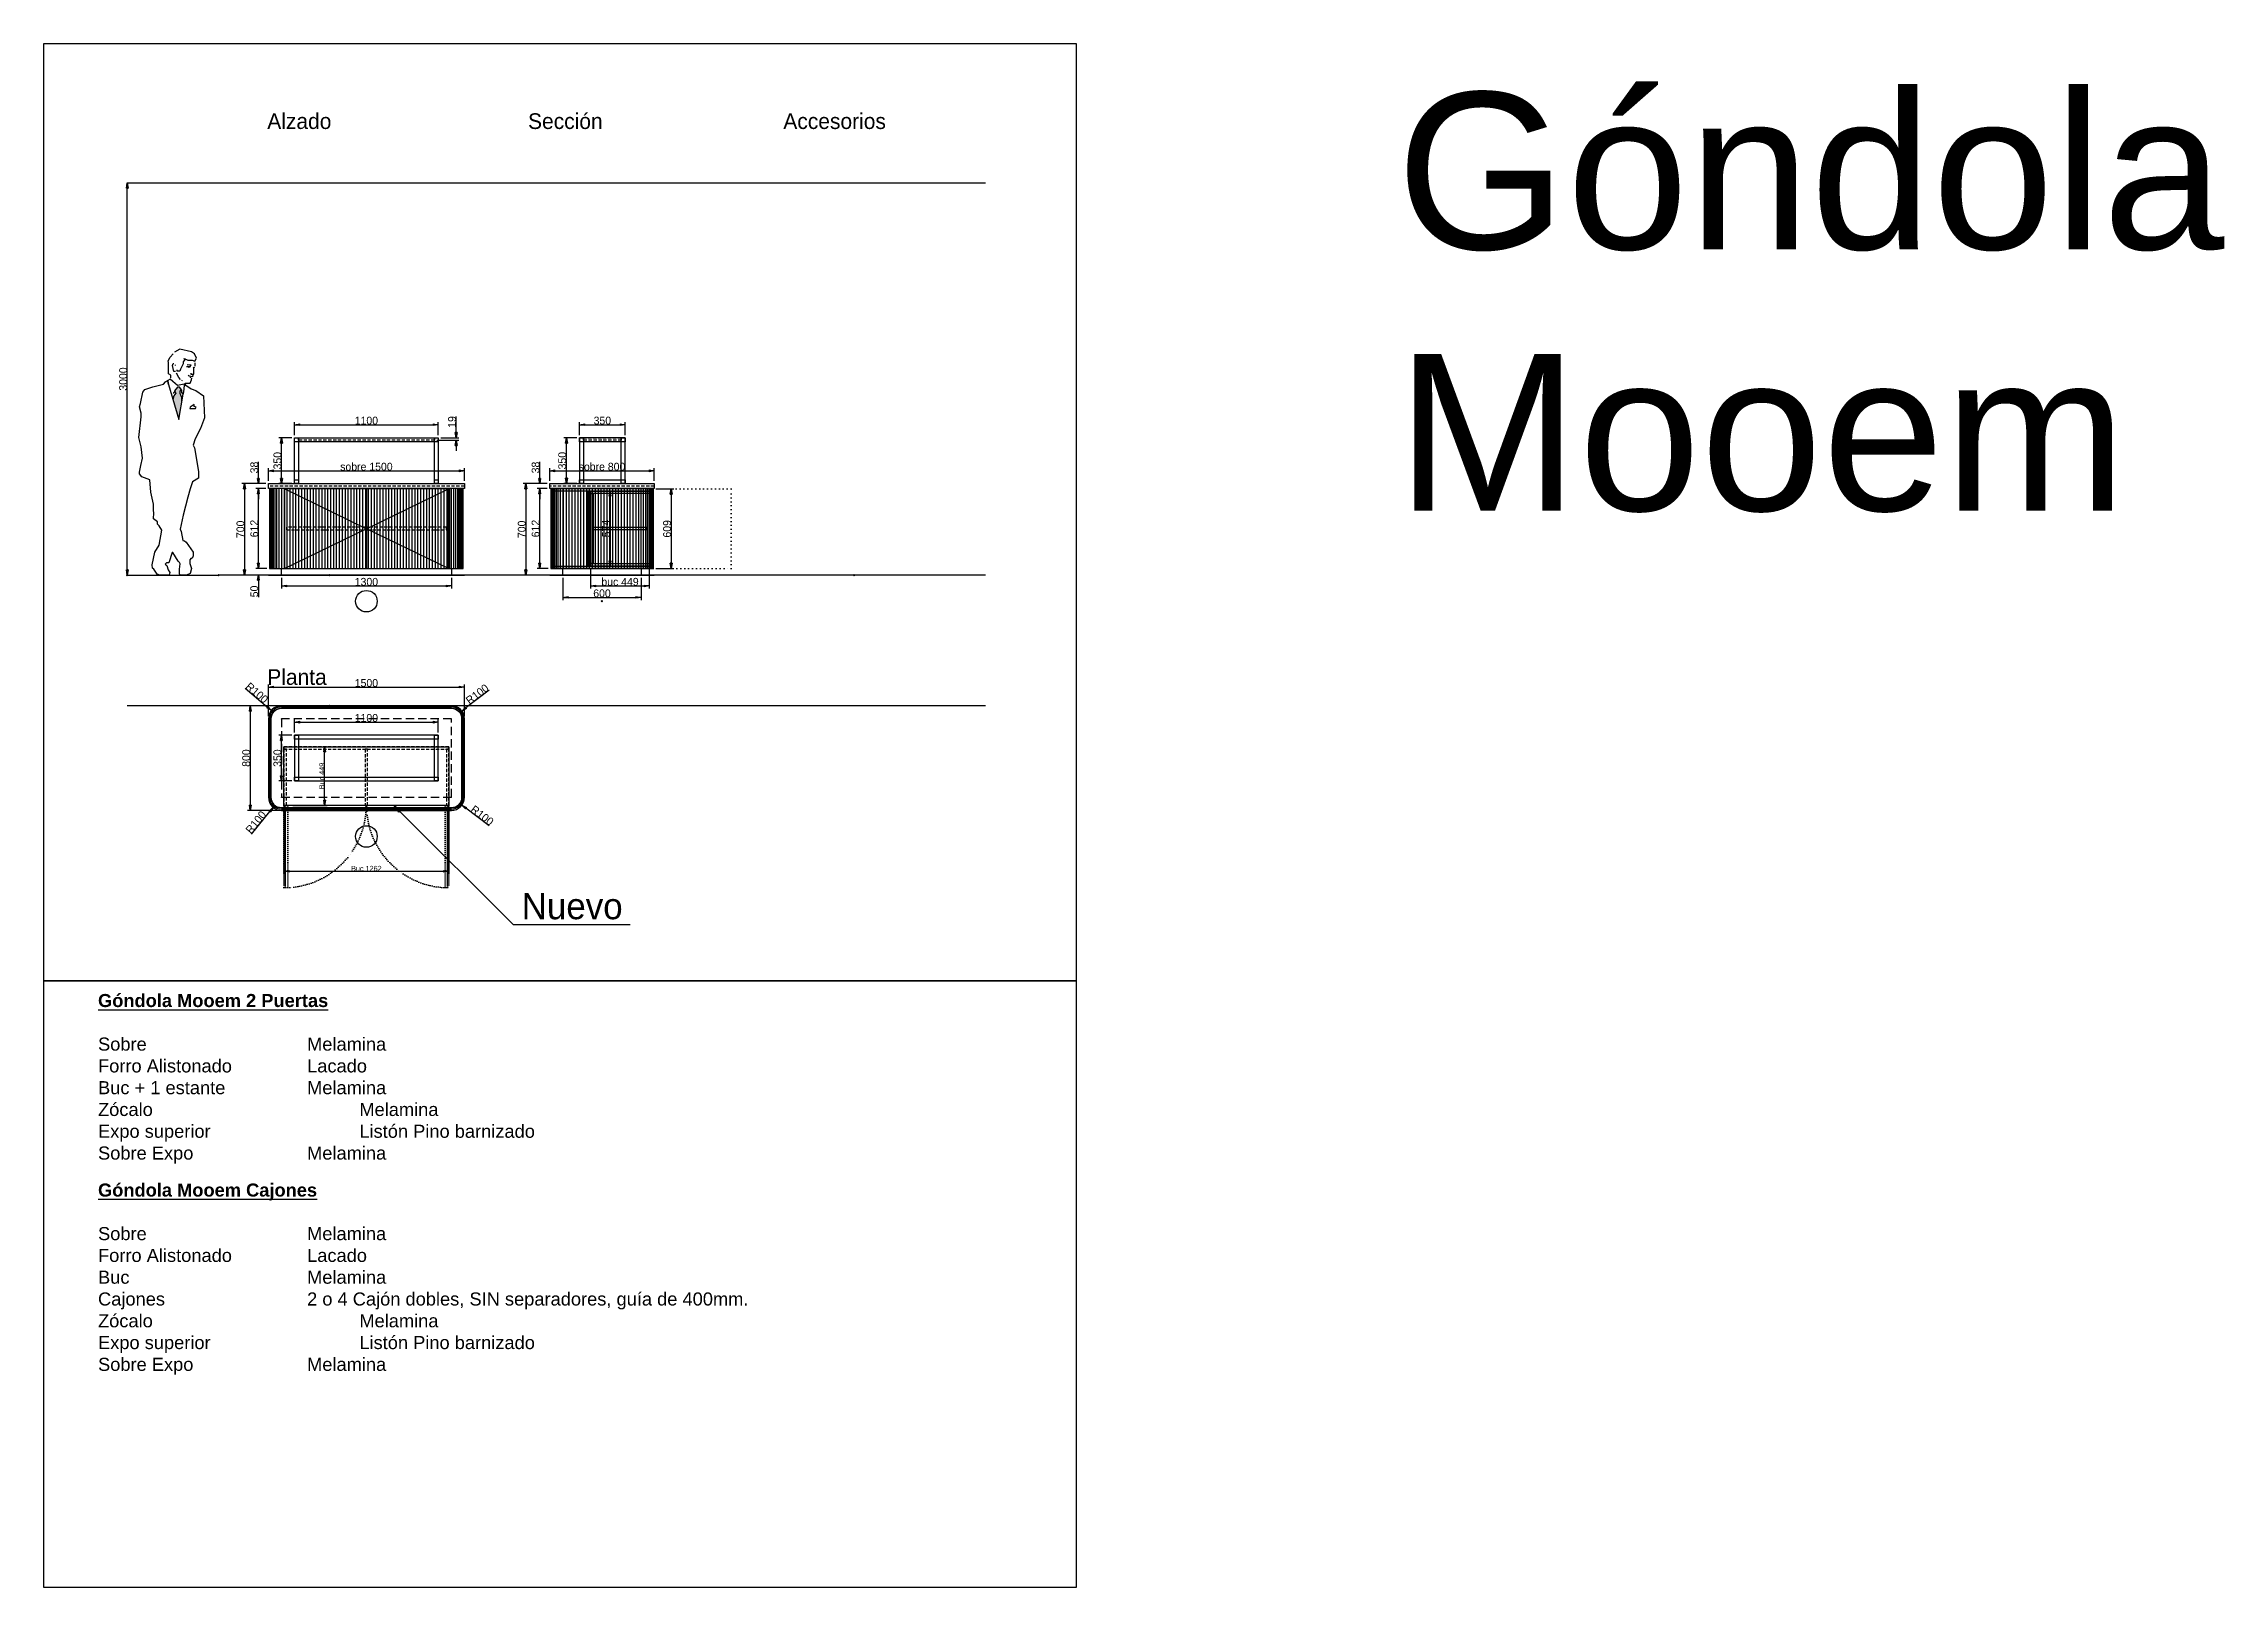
# Model space of a CAD drawing. Header units: millimetres. Extents: x -61063 to 17762, y -100319 to 2880.
# Drawn here: x -2420 to 14270, y -100319 to -88508 of the extents above; entities that cross this region are included whole.
import ezdxf
from ezdxf import colors
from ezdxf.entities.mleader import LeaderData, LeaderLine
from ezdxf.math import Vec2, Vec3

# ---------------------------------------------------------------- set-up
doc = ezdxf.new("R2010")
doc.units = ezdxf.units.MM
doc.header["$PDMODE"] = 35
doc.header["$PDSIZE"] = 5
for name, pattern in [('DASHED2', [9.525, 6.35, -3.175]), ('Discontinua JB', [0.75, 0.5, -0.25]), ('Puntets JB', [3, 0, -3])]:
    doc.linetypes.add(name, pattern=pattern)
doc.layers.add('1001 concep color Blau Fosc', color=7, linetype='Continuous', true_color=0x003e84)
for name, color, linetype in [('Cotas bloques dinámicos PM espacio', 10, 'Continuous'), ('Linea Capa Color 0000 JB', 7, 'Continuous'), ('Linea Capa Color 0008 Gris JB', 8, 'Continuous'), ('Linea Capa Color 0012 Vermell JB', 12, 'Continuous'), ('Linea Capa Color 0202 Lila Parets JB', 202, 'Continuous'), ('Linea Capa Color 0252 Gris Parets JB', 252, 'Continuous'), ('Linea Capa Color 0253 Gris Clar JB', 253, 'Continuous')]:
    doc.layers.add(name, color=color, linetype=linetype)
doc.styles.add('Helvetica Bold', font='HelveticaNeueLTCom-Md.ttf')
doc.styles.add('Helvetica Light', font='HelveticaNeueLTCom-Th.ttf')
doc.styles.add('Jordi Ava', font='Avant Garde MEdium BT.ttf')
doc.dimstyles.new('Jordi Ava 2015', dxfattribs={"dimtxt": 60, "dimasz": 40, "dimexe": 20, "dimexo": 20, "dimgap": 0.09, "dimtad": 1, "dimdec": 0, "dimzin": 0, "dimdsep": 46, "dimtxsty": 'Jordi Ava', "dimblk": 'CLOSED', "dimcen": 1.5, "dimclrd": 7, "dimclre": 7, "dimclrt": 256, "dimadec": 0, "dimazin": 0, "dimtfac": 0.05, "dimtdec": 0, "dimtofl": 0, "dimtmove": 0, "dimatfit": 3, "dimldrblk": 'CLOSED', "dimfxl": 90, "dimtolj": 1, "dimtzin": 0, "dimlwd": -1, "dimlwe": -1, "dimarcsym": 0})
doc.dimstyles.new('Jordi Ava Parets 2015', dxfattribs={"dimtxt": 60, "dimasz": 40, "dimexe": 20, "dimexo": 20, "dimgap": 0.09, "dimtad": 1, "dimdec": 0, "dimzin": 0, "dimdsep": 46, "dimtxsty": 'Jordi Ava', "dimblk": 'CLOSED', "dimcen": 1.5, "dimclrd": 7, "dimclre": 7, "dimclrt": 256, "dimadec": 0, "dimazin": 0, "dimtfac": 0.05, "dimtdec": 0, "dimtofl": 0, "dimtmove": 0, "dimatfit": 3, "dimldrblk": 'CLOSED', "dimfxl": 90, "dimtolj": 1, "dimtzin": 0, "dimlwd": -1, "dimlwe": -1, "dimarcsym": 0})

msp = doc.modelspace()

# ---------------------------------------------------------------- texts
at = {"layer": '1001 concep color Blau Fosc', "attachment_point": 1}
for s, insert, char_height, width, style in [('Góndola\\PMooem', (7932, -88881), 1200, 9748.95, 'Helvetica Bold'), ('{\\fHelveticaNeueLT Com 35 Th|b1|i0|c0|p34;\\LGóndola Mooem 2 Puertas\\P\\P}Sobre^I^I^I^I{\\C1;Melamina}\\PForro Alistonado^I^I{\\C1;Lacado}\\PBuc + 1 estante^I^I{\\C1;Melamina}\\PZócalo^I^I^I^I{\\C1;Melamina}\\PExpo superior^I^I^IListón Pino barnizado\\PSobre Expo^I^I^I{\\C1;Melamina}', (-2004, -95779), 100, 7487.54, 'Helvetica Light'), ('{\\fHelveticaNeueLT Com 35 Th|b1|i0|c0|p34;\\LGóndola Mooem Cajones\\P\\P}Sobre^I^I^I^I{\\C1;Melamina}\\PForro Alistonado^I^I{\\C1;Lacado}\\PBuc^I^I^I^I{\\C1;Melamina}\\PCajones^I^I^I2 o 4 Cajón dobles, SIN separadores, guía de 400mm.\\PZócalo^I^I^I^I{\\C1;Melamina}\\PExpo superior^I^I^IListón Pino barnizado\\PSobre Expo^I^I^I{\\C1;Melamina}', (-2004, -97229), 100, 7487.54, 'Helvetica Light')]:
    msp.add_mtext(s, dxfattribs=dict(at, insert=insert, char_height=char_height, width=width, style=style))

# ---------------------------------------------------------------- blocks, each defined once
blk = doc.blocks.new('_Closed')
at = {"color": 0, "linetype": 'ByBlock', "lineweight": -2}
for p, q in [((-1, 0.17), (0, 0)), ((-1, 0.17), (-1, -0.17)), ((0, 0), (-1, -0.17)), ((0, 0), (-1, 0))]:
    blk.add_line(p, q, dxfattribs=at)
blk = doc.blocks.new('*D1688')
at = {"layer": 'Defpoints', "color": 0, "ltscale": 10, "transparency": 16777216}
for p in [(82880, 104666), (82880, 104666), (82880, 101666)]:
    blk.add_point(p, dxfattribs=at)
at = {"layer": 'Linea Capa Color 0202 Lila Parets JB', "color": 7, "ltscale": 10, "transparency": 16777216}
blk.add_line((82880, 101706), (82880, 104626), dxfattribs=at)
at = {"layer": 'Linea Capa Color 0202 Lila Parets JB', "color": 7, "ltscale": 10, "transparency": 16777216, "xscale": 40, "yscale": 40, "zscale": 40}
for p, rotation in [((82880, 104666), 90), ((82880, 101666), 270)]:
    blk.add_blockref('_Closed', p, dxfattribs=dict(at, rotation=rotation))
at = {"layer": 'Linea Capa Color 0202 Lila Parets JB', "ltscale": 10, "transparency": 16777216, "insert": (82849, 103166), "char_height": 60, "attachment_point": 5, "rotation": 90, "style": 'Jordi Ava'}
blk.add_mtext('\\A1;3000', dxfattribs=at)
blk = doc.blocks.new('PM202307281029')
at = {"layer": 'Linea Capa Color 0008 Gris JB'}
h = blk.add_hatch(color=256, dxfattribs=at)
h.set_gradient(color1=(0, 127, 255), one_color=1, tint=1, name='INVCYLINDER')
h.paths.add_polyline_path([(349, 1345), (356, 1372), (371, 1391), (363, 1410), (386, 1439), (401, 1439), (414, 1421), (404, 1407), (404, 1391), (413, 1367), (418, 1361), (418, 1333), (394, 1190)])
at = {"layer": 'Linea Capa Color 0008 Gris JB', "linetype": 'Continuous'}
for p, q in [((310, 1485), (311, 1488)), ((316, 1459), (310, 1485)), ((356, 1372), (349, 1345)), ((371, 1391), (356, 1372)), ((386, 1439), (363, 1410)), ((363, 1410), (371, 1391)), ((401, 1439), (386, 1439)), ((418, 1415), (401, 1439)), ((418, 1398), (418, 1415)), ((427, 1385), (418, 1398))]:
    blk.add_line(p, q, dxfattribs=at)
for points in [[(333, 1510), (333, 1529), (317, 1540), (317, 1581), (317, 1627), (313, 1640), (329, 1667), (351, 1692)], [(446, 1653), (438, 1651), (436, 1657), (463, 1645), (497, 1645), (517, 1637), (531, 1659), (514, 1694), (493, 1708), (403, 1729), (363, 1705)], [(370, 1559), (357, 1559), (346, 1603), (352, 1619), (357, 1618)], [(370, 1603), (370, 1610)], [(408, 1497), (395, 1512), (378, 1546)], [(441, 1649), (436, 1641), (428, 1632), (428, 1616), (409, 1575), (403, 1560), (382, 1560), (382, 1570)], [(439, 1456), (444, 1470), (481, 1470), (492, 1493), (494, 1506)], [(455, 1597), (484, 1597), (485, 1607)], [(493, 1605), (488, 1607), (460, 1608)], [(479, 1596), (471, 1589), (462, 1597)], [(503, 1535), (499, 1518), (473, 1523), (467, 1527)], [(490, 1510), (481, 1512)], [(486, 1546), (487, 1538), (511, 1538), (511, 1561), (509, 1582)], [(512, 1591), (511, 1583), (506, 1588), (516, 1591)], [(519, 1600), (519, 1624)], [(435, 1461), (384, 1451), (349, 1481), (330, 1499), (294, 1478)], [(365, 1407), (351, 1390)], [(414, 1421), (404, 1407), (404, 1391), (413, 1367), (420, 1358), (422, 1358)], [(424, 1486), (417, 1489)], [(418, 1333), (418, 1361)], [(427, 1385), (433, 1402)], [(439, 1451), (439, 1453), (436, 1464), (442, 1464)], [(446, 1470), (444, 1456), (441, 1458)]]:
    blk.add_lwpolyline(points, dxfattribs=at)
at = {"layer": 'Linea Capa Color 0008 Gris JB'}
for points in [[(93, 775), (94, 789), (105, 840), (118, 894), (108, 981), (88, 1054), (108, 1212), (108, 1239), (94, 1287), (102, 1312), (120, 1401), (134, 1421), (196, 1440), (278, 1461), (294, 1478), (311, 1488), (310, 1485), (316, 1459), (394, 1190), (427, 1385), (433, 1402), (439, 1451), (449, 1453), (489, 1426), (525, 1413), (584, 1371), (592, 1204), (560, 1123), (520, 1044), (506, 995), (514, 973), (545, 794), (545, 742), (500, 713), (481, 661), (465, 596), (428, 460), (405, 351), (413, 335), (425, 265), (439, 262), (452, 251), (505, 175), (505, 148), (497, 127), (489, 129), (480, 116), (480, 89), (492, 50), (481, 12), (454, 0), (428, 0), (408, 0), (399, 7), (400, 45), (405, 86), (401, 97), (389, 107), (349, 173), (343, 172), (319, 93), (300, 93), (291, 84), (302, 73), (313, 40), (325, 20), (321, 0), (294, 0), (249, 0), (229, 7), (205, 45), (194, 54), (191, 80), (211, 176), (245, 229), (264, 343), (245, 376), (233, 390), (233, 408), (211, 422), (202, 431), (203, 476), (201, 495), (201, 544), (180, 634), (173, 728), (113, 751)], [(479, 1276), (495, 1276), (523, 1276), (528, 1285), (513, 1290), (513, 1306), (482, 1285)]]:
    blk.add_lwpolyline(points, close=True, dxfattribs=at)
at = {"layer": 'Linea Capa Color 0202 Lila Parets JB', "ltscale": 10}
blk.add_line((0, 0), (700, 0), dxfattribs=at)
for p in [(0, 0), (700, 0)]:
    blk.add_point(p, dxfattribs=at)
blk = doc.blocks.new('*D3712')
at = {"layer": 'Cotas bloques dinámicos PM espacio', "color": 7, "ltscale": 50, "transparency": 16777216}
for p, q in [((159436, 16642), (159436, 16742)), ((159476, 16722), (160496, 16722)), ((160536, 16642), (160536, 16742))]:
    blk.add_line(p, q, dxfattribs=at)
at = {"layer": 'Defpoints', "color": 0, "ltscale": 50, "transparency": 16777216}
for p in [(160536, 16722), (159436, 16622), (160536, 16622)]:
    blk.add_point(p, dxfattribs=at)
at = {"layer": 'Cotas bloques dinámicos PM espacio', "color": 7, "ltscale": 50, "transparency": 16777216, "xscale": 40, "yscale": 40, "zscale": 40, "rotation": 180}
blk.add_blockref('_Closed', (159436, 16722), dxfattribs=at)
at = {"layer": 'Cotas bloques dinámicos PM espacio', "color": 7, "ltscale": 50, "transparency": 16777216, "xscale": 40, "yscale": 40, "zscale": 40}
blk.add_blockref('_Closed', (160536, 16722), dxfattribs=at)
at = {"layer": 'Cotas bloques dinámicos PM espacio', "ltscale": 50, "transparency": 16777216, "insert": (159986, 16753), "char_height": 60, "attachment_point": 5, "style": 'Jordi Ava'}
blk.add_mtext('\\A1;1100', dxfattribs=at)
blk = doc.blocks.new('*D4326')
at = {"layer": 'Cotas bloques dinámicos PM espacio', "color": 7, "ltscale": 50, "transparency": 16777216}
for p, q in [((-570, 1050), (-670, 1050)), ((-650, 740), (-650, 1010)), ((-570, 700), (-670, 700))]:
    blk.add_line(p, q, dxfattribs=at)
at = {"layer": 'Defpoints', "color": 0, "ltscale": 50, "transparency": 16777216}
for p in [(-650, 1050), (-550, 1050), (-550, 700)]:
    blk.add_point(p, dxfattribs=at)
at = {"layer": 'Cotas bloques dinámicos PM espacio', "color": 7, "ltscale": 50, "transparency": 16777216, "xscale": 40, "yscale": 40, "zscale": 40}
for p, rotation in [((-650, 1050), 90), ((-650, 700), 270)]:
    blk.add_blockref('_Closed', p, dxfattribs=dict(at, rotation=rotation))
at = {"layer": 'Cotas bloques dinámicos PM espacio', "ltscale": 50, "transparency": 16777216, "insert": (-681, 875), "char_height": 60, "attachment_point": 5, "rotation": 90, "style": 'Jordi Ava'}
blk.add_mtext('\\A1;350', dxfattribs=at)
blk = doc.blocks.new('*D3711')
at = {"layer": 'Cotas bloques dinámicos PM espacio', "color": 7, "ltscale": 50, "transparency": 16777216}
for p, q in [((160673, 16662), (160673, 16785)), ((160526, 16603), (160693, 16603)), ((160556, 16622), (160693, 16622)), ((160673, 16563), (160673, 16523))]:
    blk.add_line(p, q, dxfattribs=at)
at = {"layer": 'Defpoints', "color": 0, "ltscale": 50, "transparency": 16777216}
for p in [(160506, 16603), (160536, 16622), (160673, 16622)]:
    blk.add_point(p, dxfattribs=at)
at = {"layer": 'Cotas bloques dinámicos PM espacio', "color": 7, "ltscale": 50, "transparency": 16777216, "xscale": 40, "yscale": 40, "zscale": 40}
for p, rotation in [((160673, 16622), 270), ((160673, 16603), 90)]:
    blk.add_blockref('_Closed', p, dxfattribs=dict(at, rotation=rotation))
at = {"layer": 'Cotas bloques dinámicos PM espacio', "ltscale": 50, "transparency": 16777216, "insert": (160642, 16743), "char_height": 60, "attachment_point": 5, "rotation": 90, "style": 'Jordi Ava'}
blk.add_mtext('\\A1;19', dxfattribs=at)
blk = doc.blocks.new('*D4327')
at = {"layer": 'Cotas bloques dinámicos PM espacio', "color": 7, "ltscale": 50, "transparency": 16777216}
for p, q in [((-650, -20), (-650, -103)), ((-610, -83), (610, -83)), ((650, -20), (650, -103))]:
    blk.add_line(p, q, dxfattribs=at)
at = {"layer": 'Defpoints', "color": 0, "ltscale": 50, "transparency": 16777216}
for p in [(-650, 0), (650, 0), (650, -83)]:
    blk.add_point(p, dxfattribs=at)
at = {"layer": 'Cotas bloques dinámicos PM espacio', "color": 7, "ltscale": 50, "transparency": 16777216, "xscale": 40, "yscale": 40, "zscale": 40, "rotation": 180}
blk.add_blockref('_Closed', (-650, -83), dxfattribs=at)
at = {"layer": 'Cotas bloques dinámicos PM espacio', "color": 7, "ltscale": 50, "transparency": 16777216, "xscale": 40, "yscale": 40, "zscale": 40}
blk.add_blockref('_Closed', (650, -83), dxfattribs=at)
at = {"layer": 'Cotas bloques dinámicos PM espacio', "ltscale": 50, "transparency": 16777216, "insert": (0, -52), "char_height": 60, "attachment_point": 5, "style": 'Jordi Ava'}
blk.add_mtext('\\A1;1300', dxfattribs=at)
blk = doc.blocks.new('*D4328')
at = {"layer": 'Cotas bloques dinámicos PM espacio', "color": 7, "ltscale": 50, "transparency": 16777216}
for p, q in [((-761, 50), (-847, 50)), ((-827, 90), (-827, 130)), ((-770, 0), (-847, 0)), ((-827, -40), (-827, -170))]:
    blk.add_line(p, q, dxfattribs=at)
at = {"layer": 'Defpoints', "color": 0, "ltscale": 50, "transparency": 16777216}
for p in [(-750, 0), (-741, 50), (-827, 0)]:
    blk.add_point(p, dxfattribs=at)
at = {"layer": 'Cotas bloques dinámicos PM espacio', "color": 7, "ltscale": 50, "transparency": 16777216, "xscale": 40, "yscale": 40, "zscale": 40}
for p, rotation in [((-827, 50), 270), ((-827, 0), 90)]:
    blk.add_blockref('_Closed', p, dxfattribs=dict(at, rotation=rotation))
at = {"layer": 'Cotas bloques dinámicos PM espacio', "ltscale": 50, "transparency": 16777216, "insert": (-858, -125), "char_height": 60, "attachment_point": 5, "rotation": 90, "style": 'Jordi Ava'}
blk.add_mtext('\\A1;50', dxfattribs=at)
blk = doc.blocks.new('*D4329')
at = {"layer": 'Cotas bloques dinámicos PM espacio', "color": 7, "ltscale": 50, "transparency": 16777216}
for p, q in [((-770, 662), (-847, 662)), ((-827, 90), (-827, 622)), ((-761, 50), (-847, 50))]:
    blk.add_line(p, q, dxfattribs=at)
at = {"layer": 'Defpoints', "color": 0, "ltscale": 50, "transparency": 16777216}
for p in [(-827, 662), (-750, 662), (-741, 50)]:
    blk.add_point(p, dxfattribs=at)
at = {"layer": 'Cotas bloques dinámicos PM espacio', "color": 7, "ltscale": 50, "transparency": 16777216, "xscale": 40, "yscale": 40, "zscale": 40}
for p, rotation in [((-827, 662), 90), ((-827, 50), 270)]:
    blk.add_blockref('_Closed', p, dxfattribs=dict(at, rotation=rotation))
at = {"layer": 'Cotas bloques dinámicos PM espacio', "ltscale": 50, "transparency": 16777216, "insert": (-858, 356), "char_height": 60, "attachment_point": 5, "rotation": 90, "style": 'Jordi Ava'}
blk.add_mtext('\\A1;612', dxfattribs=at)
blk = doc.blocks.new('*D4330')
at = {"layer": 'Cotas bloques dinámicos PM espacio', "color": 7, "ltscale": 50, "transparency": 16777216}
for p, q in [((-827, 740), (-827, 867)), ((-770, 700), (-847, 700)), ((-770, 662), (-847, 662)), ((-827, 622), (-827, 582))]:
    blk.add_line(p, q, dxfattribs=at)
at = {"layer": 'Defpoints', "color": 0, "ltscale": 50, "transparency": 16777216}
for p in [(-827, 700), (-750, 700), (-750, 662)]:
    blk.add_point(p, dxfattribs=at)
at = {"layer": 'Cotas bloques dinámicos PM espacio', "color": 7, "ltscale": 50, "transparency": 16777216, "xscale": 40, "yscale": 40, "zscale": 40}
for p, rotation in [((-827, 700), 270), ((-827, 662), 90)]:
    blk.add_blockref('_Closed', p, dxfattribs=dict(at, rotation=rotation))
at = {"layer": 'Cotas bloques dinámicos PM espacio', "ltscale": 50, "transparency": 16777216, "insert": (-858, 823), "char_height": 60, "attachment_point": 5, "rotation": 90, "style": 'Jordi Ava'}
blk.add_mtext('\\A1;38', dxfattribs=at)
blk = doc.blocks.new('*D4331')
at = {"layer": 'Cotas bloques dinámicos PM espacio', "color": 7, "ltscale": 50, "transparency": 16777216}
for p, q in [((-770, 700), (-953, 700)), ((-933, 660), (-933, 40)), ((-770, 0), (-953, 0))]:
    blk.add_line(p, q, dxfattribs=at)
at = {"layer": 'Defpoints', "color": 0, "ltscale": 50, "transparency": 16777216}
for p in [(-750, 700), (-750, 0), (-933, 0)]:
    blk.add_point(p, dxfattribs=at)
at = {"layer": 'Cotas bloques dinámicos PM espacio', "color": 7, "ltscale": 50, "transparency": 16777216, "xscale": 40, "yscale": 40, "zscale": 40}
for p, rotation in [((-933, 700), 90), ((-933, 0), 270)]:
    blk.add_blockref('_Closed', p, dxfattribs=dict(at, rotation=rotation))
at = {"layer": 'Cotas bloques dinámicos PM espacio', "ltscale": 50, "transparency": 16777216, "insert": (-964, 350), "char_height": 60, "attachment_point": 5, "rotation": 90, "style": 'Jordi Ava'}
blk.add_mtext('\\A1;700', dxfattribs=at)
blk = doc.blocks.new('*D4332')
at = {"layer": 'Cotas bloques dinámicos PM espacio', "color": 7, "ltscale": 50, "transparency": 16777216}
for p, q in [((-750, 720), (-750, 818)), ((-710, 798), (710, 798)), ((750, 720), (750, 818))]:
    blk.add_line(p, q, dxfattribs=at)
at = {"layer": 'Defpoints', "color": 0, "ltscale": 50, "transparency": 16777216}
for p in [(-750, 700), (750, 798), (750, 700)]:
    blk.add_point(p, dxfattribs=at)
at = {"layer": 'Cotas bloques dinámicos PM espacio', "color": 7, "ltscale": 50, "transparency": 16777216, "xscale": 40, "yscale": 40, "zscale": 40, "rotation": 180}
blk.add_blockref('_Closed', (-750, 798), dxfattribs=at)
at = {"layer": 'Cotas bloques dinámicos PM espacio', "color": 7, "ltscale": 50, "transparency": 16777216, "xscale": 40, "yscale": 40, "zscale": 40}
blk.add_blockref('_Closed', (750, 798), dxfattribs=at)
at = {"layer": 'Cotas bloques dinámicos PM espacio', "ltscale": 50, "transparency": 16777216, "insert": (0, 829), "char_height": 60, "attachment_point": 5, "style": 'Jordi Ava'}
blk.add_mtext('\\A1;sobre 1500', dxfattribs=at)
blk = doc.blocks.new('*D3769')
at = {"layer": 'Cotas bloques dinámicos PM espacio', "color": 7, "ltscale": 50, "transparency": 16777216}
for p, q in [((-750, 720), (-750, 963)), ((-710, 943), (710, 943)), ((750, 720), (750, 963))]:
    blk.add_line(p, q, dxfattribs=at)
at = {"layer": 'Defpoints', "color": 0, "ltscale": 50, "transparency": 16777216}
for p in [(750, 943), (-750, 700), (750, 700)]:
    blk.add_point(p, dxfattribs=at)
at = {"layer": 'Cotas bloques dinámicos PM espacio', "color": 7, "ltscale": 50, "transparency": 16777216, "xscale": 40, "yscale": 40, "zscale": 40, "rotation": 180}
blk.add_blockref('_Closed', (-750, 943), dxfattribs=at)
at = {"layer": 'Cotas bloques dinámicos PM espacio', "color": 7, "ltscale": 50, "transparency": 16777216, "xscale": 40, "yscale": 40, "zscale": 40}
blk.add_blockref('_Closed', (750, 943), dxfattribs=at)
at = {"layer": 'Cotas bloques dinámicos PM espacio', "ltscale": 50, "transparency": 16777216, "insert": (0, 974), "char_height": 60, "attachment_point": 5, "style": 'Jordi Ava'}
blk.add_mtext('\\A1;1500', dxfattribs=at)
blk = doc.blocks.new('*D3770')
at = {"layer": 'Cotas bloques dinámicos PM espacio', "color": 7, "ltscale": 50, "transparency": 16777216}
for p, q in [((-611, 487), (-300, 487)), ((-320, 78), (-320, 447)), ((-563, 38), (-300, 38))]:
    blk.add_line(p, q, dxfattribs=at)
at = {"layer": 'Defpoints', "color": 0, "ltscale": 50, "transparency": 16777216}
for p in [(-631, 487), (-320, 487), (-583, 38)]:
    blk.add_point(p, dxfattribs=at)
at = {"layer": 'Cotas bloques dinámicos PM espacio', "color": 7, "ltscale": 50, "transparency": 16777216, "xscale": 40, "yscale": 40, "zscale": 40}
for p, rotation in [((-320, 487), 90), ((-320, 38), 270)]:
    blk.add_blockref('_Closed', p, dxfattribs=dict(at, rotation=rotation))
at = {"layer": 'Cotas bloques dinámicos PM espacio', "ltscale": 50, "transparency": 16777216, "insert": (-341, 263), "char_height": 60, "attachment_point": 5, "rotation": 90, "style": 'Jordi Ava'}
blk.add_mtext('\\A1;{\\H0.66667x;Buc 449}', dxfattribs=at)
blk = doc.blocks.new('*D3771')
at = {"layer": 'Cotas bloques dinámicos PM espacio', "color": 7, "ltscale": 50, "transparency": 16777216}
for p, q in [((-631, 18), (-631, -486)), ((631, 18), (631, -486)), ((-591, -466), (591, -466))]:
    blk.add_line(p, q, dxfattribs=at)
at = {"layer": 'Defpoints', "color": 0, "ltscale": 50, "transparency": 16777216}
for p in [(-631, 38), (631, 38), (631, -466)]:
    blk.add_point(p, dxfattribs=at)
at = {"layer": 'Cotas bloques dinámicos PM espacio', "color": 7, "ltscale": 50, "transparency": 16777216, "xscale": 40, "yscale": 40, "zscale": 40, "rotation": 180}
blk.add_blockref('_Closed', (-631, -466), dxfattribs=at)
at = {"layer": 'Cotas bloques dinámicos PM espacio', "color": 7, "ltscale": 50, "transparency": 16777216, "xscale": 40, "yscale": 40, "zscale": 40}
blk.add_blockref('_Closed', (631, -466), dxfattribs=at)
at = {"layer": 'Cotas bloques dinámicos PM espacio', "ltscale": 50, "transparency": 16777216, "insert": (0, -445), "char_height": 60, "attachment_point": 5, "style": 'Jordi Ava'}
blk.add_mtext('\\A1;{\\H0.66667x;Buc 1262}', dxfattribs=at)
blk = doc.blocks.new('*D3709')
at = {"layer": 'Cotas bloques dinámicos PM espacio', "color": 7, "ltscale": 50, "transparency": 16777216}
for p, q in [((159436, 18287), (159436, 18387)), ((159476, 18367), (160496, 18367)), ((160536, 18287), (160536, 18387))]:
    blk.add_line(p, q, dxfattribs=at)
at = {"layer": 'Defpoints', "color": 0, "ltscale": 50, "transparency": 16777216}
for p in [(160536, 18367), (159436, 18267), (160536, 18267)]:
    blk.add_point(p, dxfattribs=at)
at = {"layer": 'Cotas bloques dinámicos PM espacio', "color": 7, "ltscale": 50, "transparency": 16777216, "xscale": 40, "yscale": 40, "zscale": 40, "rotation": 180}
blk.add_blockref('_Closed', (159436, 18367), dxfattribs=at)
at = {"layer": 'Cotas bloques dinámicos PM espacio', "color": 7, "ltscale": 50, "transparency": 16777216, "xscale": 40, "yscale": 40, "zscale": 40}
blk.add_blockref('_Closed', (160536, 18367), dxfattribs=at)
at = {"layer": 'Cotas bloques dinámicos PM espacio', "ltscale": 50, "transparency": 16777216, "insert": (159986, 18399), "char_height": 60, "attachment_point": 5, "style": 'Jordi Ava'}
blk.add_mtext('\\A1;1100', dxfattribs=at)
blk = doc.blocks.new('*D3710')
at = {"layer": 'Cotas bloques dinámicos PM espacio', "color": 7, "ltscale": 50, "transparency": 16777216}
for p, q in [((159416, 18267), (159316, 18267)), ((159336, 17957), (159336, 18227)), ((159416, 17917), (159316, 17917))]:
    blk.add_line(p, q, dxfattribs=at)
at = {"layer": 'Defpoints', "color": 0, "ltscale": 50, "transparency": 16777216}
for p in [(159336, 18267), (159436, 18267), (159436, 17917)]:
    blk.add_point(p, dxfattribs=at)
at = {"layer": 'Cotas bloques dinámicos PM espacio', "color": 7, "ltscale": 50, "transparency": 16777216, "xscale": 40, "yscale": 40, "zscale": 40}
for p, rotation in [((159336, 18267), 90), ((159336, 17917), 270)]:
    blk.add_blockref('_Closed', p, dxfattribs=dict(at, rotation=rotation))
at = {"layer": 'Cotas bloques dinámicos PM espacio', "ltscale": 50, "transparency": 16777216, "insert": (159305, 18092), "char_height": 60, "attachment_point": 5, "rotation": 90, "style": 'Jordi Ava'}
blk.add_mtext('\\A1;350', dxfattribs=at)
blk = doc.blocks.new('*D3772')
at = {"layer": 'Cotas bloques dinámicos PM espacio', "color": 7, "ltscale": 50, "transparency": 16777216}
for p, q in [((-670, 800), (-909, 800)), ((-889, 760), (-889, 40)), ((-670, 0), (-909, 0))]:
    blk.add_line(p, q, dxfattribs=at)
at = {"layer": 'Defpoints', "color": 0, "ltscale": 50, "transparency": 16777216}
for p in [(-650, 800), (-650, 0), (-889, 0)]:
    blk.add_point(p, dxfattribs=at)
at = {"layer": 'Cotas bloques dinámicos PM espacio', "color": 7, "ltscale": 50, "transparency": 16777216, "xscale": 40, "yscale": 40, "zscale": 40}
for p, rotation in [((-889, 800), 90), ((-889, 0), 270)]:
    blk.add_blockref('_Closed', p, dxfattribs=dict(at, rotation=rotation))
at = {"layer": 'Cotas bloques dinámicos PM espacio', "ltscale": 50, "transparency": 16777216, "insert": (-920, 400), "char_height": 60, "attachment_point": 5, "rotation": 90, "style": 'Jordi Ava'}
blk.add_mtext('\\A1;800', dxfattribs=at)
blk = doc.blocks.new('*D3773')
at = {"layer": 'Cotas bloques dinámicos PM espacio', "color": 7, "ltscale": 50, "transparency": 16777216}
for p, q in [((-928, 934), (-757, 790)), ((-652, 700), (-649, 700)), ((-650, 698), (-650, 701))]:
    blk.add_line(p, q, dxfattribs=at)
at = {"layer": 'Defpoints', "color": 0, "ltscale": 50, "transparency": 16777216}
for p in [(-727, 764), (-650, 700)]:
    blk.add_point(p, dxfattribs=at)
at = {"layer": 'Cotas bloques dinámicos PM espacio', "color": 7, "ltscale": 50, "transparency": 16777216, "xscale": 40, "yscale": 40, "zscale": 40, "rotation": 319.9531264153119}
blk.add_blockref('_Closed', (-727, 764), dxfattribs=at)
at = {"layer": 'Cotas bloques dinámicos PM espacio', "ltscale": 50, "transparency": 16777216, "insert": (-838, 899), "char_height": 60, "attachment_point": 5, "rotation": 319.9531, "style": 'Jordi Ava'}
blk.add_mtext('\\A1;R100', dxfattribs=at)
blk = doc.blocks.new('*D3774')
at = {"layer": 'Cotas bloques dinámicos PM espacio', "color": 7, "ltscale": 50, "transparency": 16777216}
for p, q in [((-651, 100), (-648, 100)), ((-650, 98), (-650, 101)), ((-880, -182), (-738, -9))]:
    blk.add_line(p, q, dxfattribs=at)
at = {"layer": 'Defpoints', "color": 0, "ltscale": 50, "transparency": 16777216}
for p in [(-713, 22), (-650, 100)]:
    blk.add_point(p, dxfattribs=at)
at = {"layer": 'Cotas bloques dinámicos PM espacio', "color": 7, "ltscale": 50, "transparency": 16777216, "xscale": 40, "yscale": 40, "zscale": 40, "rotation": 50.81226401294792}
blk.add_blockref('_Closed', (-713, 22), dxfattribs=at)
at = {"layer": 'Cotas bloques dinámicos PM espacio', "ltscale": 50, "transparency": 16777216, "insert": (-846, -91), "char_height": 60, "attachment_point": 5, "rotation": 50.8123, "style": 'Jordi Ava'}
blk.add_mtext('\\A1;R100', dxfattribs=at)
blk = doc.blocks.new('*D3775')
at = {"layer": 'Cotas bloques dinámicos PM espacio', "color": 7, "ltscale": 50, "transparency": 16777216}
for p, q in [((649, 100), (652, 100)), ((650, 99), (650, 102)), ((940, -119), (762, 16))]:
    blk.add_line(p, q, dxfattribs=at)
at = {"layer": 'Defpoints', "color": 0, "ltscale": 50, "transparency": 16777216}
for p in [(650, 100), (730, 40)]:
    blk.add_point(p, dxfattribs=at)
at = {"layer": 'Cotas bloques dinámicos PM espacio', "color": 7, "ltscale": 50, "transparency": 16777216, "xscale": 40, "yscale": 40, "zscale": 40, "rotation": 142.9073577115127}
blk.add_blockref('_Closed', (730, 40), dxfattribs=at)
at = {"layer": 'Cotas bloques dinámicos PM espacio', "ltscale": 50, "transparency": 16777216, "insert": (886, -39), "char_height": 60, "attachment_point": 5, "rotation": 322.9074, "style": 'Jordi Ava'}
blk.add_mtext('\\A1;R100', dxfattribs=at)
blk = doc.blocks.new('*D3776')
at = {"layer": 'Cotas bloques dinámicos PM espacio', "color": 7, "ltscale": 50, "transparency": 16777216}
for p, q in [((940, 920), (761, 785)), ((648, 700), (651, 700)), ((650, 698), (650, 701))]:
    blk.add_line(p, q, dxfattribs=at)
at = {"layer": 'Defpoints', "color": 0, "ltscale": 50, "transparency": 16777216}
for p in [(650, 700), (730, 760)]:
    blk.add_point(p, dxfattribs=at)
at = {"layer": 'Cotas bloques dinámicos PM espacio', "color": 7, "ltscale": 50, "transparency": 16777216, "xscale": 40, "yscale": 40, "zscale": 40, "rotation": 217.2238602361128}
blk.add_blockref('_Closed', (730, 760), dxfattribs=at)
at = {"layer": 'Cotas bloques dinámicos PM espacio', "ltscale": 50, "transparency": 16777216, "insert": (848, 889), "char_height": 60, "attachment_point": 5, "rotation": 37.2239, "style": 'Jordi Ava'}
blk.add_mtext('\\A1;R100', dxfattribs=at)
blk = doc.blocks.new('PM202307311031')
at = {"layer": 'Linea Capa Color 0253 Gris Clar JB', "ltscale": 50}
h = blk.add_hatch(dxfattribs=at)
h.set_pattern_fill('ANSI31', color=256, scale=7, angle=45)
h.set_pattern_definition([(90, (-140503.95, 7029.977), (-22.225, 0), [])])
h.paths.add_polyline_path([(300, 662), (-300, 662), (-300, 50), (300, 50)])
at = {"layer": 'Linea Capa Color 0000 JB', "ltscale": 50}
blk.add_line((-400, 700), (400, 700), dxfattribs=at)
at = {"layer": 'Linea Capa Color 0000 JB', "linetype": 'Discontinua JB', "ltscale": 50}
blk.add_line((400, 681), (-400, 681), dxfattribs=at)
at = {"layer": 'Linea Capa Color 0000 JB', "ltscale": 50}
for points in [[(400, 662), (-400, 662), (-400, 700), (400, 700)], [(-391, 50), (391, 50), (391, 662), (-391, 662)], [(-300, 50), (300, 50), (300, 0), (-300, 0)]]:
    blk.add_lwpolyline(points, close=True, dxfattribs=at)
at = {"layer": 'Linea Capa Color 0202 Lila Parets JB', "ltscale": 50}
blk.add_line((-400, 0), (400, 0), dxfattribs=at)
at = {"layer": 'Linea Capa Color 0252 Gris Parets JB', "ltscale": 50}
blk.add_lwpolyline([(300, 662), (-300, 662), (-300, 50), (300, 50)], close=True, dxfattribs=at)
at = {"layer": 'Linea Capa Color 0253 Gris Clar JB', "ltscale": 50}
for p, q in [((-388.5, 50), (-388.5, 662)), ((-384.5, 50), (-384.5, 662)), ((-378.5, 50), (-378.5, 662)), ((-370.5, 50), (-370.5, 662)), ((-360.5, 50), (-360.5, 662)), ((-348.5, 50), (-348.5, 662)), ((-334.5, 50), (-334.5, 662)), ((-318.5, 50), (-318.5, 662)), ((318.5, 50), (318.5, 662)), ((334.5, 50), (334.5, 662)), ((348.5, 50), (348.5, 662)), ((360.5, 50), (360.5, 662)), ((370.5, 50), (370.5, 662)), ((378.5, 50), (378.5, 662)), ((384.5, 50), (384.5, 662)), ((388.5, 50), (388.5, 662))]:
    blk.add_line(p, q, dxfattribs=at)
blk = doc.blocks.new('PM202307311110')
at = {"layer": 'Linea Capa Color 0000 JB', "ltscale": 50}
for points in [[(743, 593), (0, 593), (0, 612), (743, 612)], [(762, 0), (0, 0), (0, 612), (762, 612)], [(0, 19), (19, 19), (19, 593), (0, 593)], [(294, 19), (275, 19), (275, 593), (294, 593)], [(743, 0), (0, 0), (0, 19), (743, 19)]]:
    blk.add_lwpolyline(points, close=True, dxfattribs=at)
blk = doc.blocks.new('PM202307311115')
at = {"layer": 'Linea Capa Color 0000 JB', "ltscale": 50}
for points in [[(449, 555), (0, 555), (0, 574), (449, 574)], [(449, 0), (0, 0), (0, 574), (449, 574)], [(19, 19), (0, 19), (0, 555), (19, 555)], [(449, -19), (468, -19), (468, 590), (449, 590)], [(468, 590), (478, 590), (478, -19), (468, -19)], [(429, 277.5), (19, 277.5), (19, 296.5), (429, 296.5)], [(449, 0), (0, 0), (0, 19), (449, 19)]]:
    blk.add_lwpolyline(points, close=True, dxfattribs=at)
at = {"layer": 'Linea Capa Color 0000 JB', "linetype": 'Puntets JB', "ltscale": 10}
blk.add_lwpolyline([(449, -19), (1075.5, -19), (1075.5, 590), (449, 590)], close=True, dxfattribs=at)
blk = doc.blocks.new('*D3713')
at = {"layer": 'Cotas bloques dinámicos PM espacio', "color": 7, "ltscale": 50, "transparency": 16777216}
for p, q in [((161617, 16642), (161617, 16742)), ((161657, 16722), (161927, 16722)), ((161967, 16642), (161967, 16742))]:
    blk.add_line(p, q, dxfattribs=at)
at = {"layer": 'Defpoints', "color": 0, "ltscale": 50, "transparency": 16777216}
for p in [(161967, 16722), (161617, 16622), (161967, 16622)]:
    blk.add_point(p, dxfattribs=at)
at = {"layer": 'Cotas bloques dinámicos PM espacio', "color": 7, "ltscale": 50, "transparency": 16777216, "xscale": 40, "yscale": 40, "zscale": 40, "rotation": 180}
blk.add_blockref('_Closed', (161617, 16722), dxfattribs=at)
at = {"layer": 'Cotas bloques dinámicos PM espacio', "color": 7, "ltscale": 50, "transparency": 16777216, "xscale": 40, "yscale": 40, "zscale": 40}
blk.add_blockref('_Closed', (161967, 16722), dxfattribs=at)
at = {"layer": 'Cotas bloques dinámicos PM espacio', "ltscale": 50, "transparency": 16777216, "insert": (161792, 16753), "char_height": 60, "attachment_point": 5, "style": 'Jordi Ava'}
blk.add_mtext('\\A1;350', dxfattribs=at)
blk = doc.blocks.new('*D3714')
at = {"layer": 'Cotas bloques dinámicos PM espacio', "color": 7, "ltscale": 50, "transparency": 16777216}
for p, q in [((161597, 16622), (161497, 16622)), ((161517, 16312), (161517, 16582)), ((161597, 16272), (161497, 16272))]:
    blk.add_line(p, q, dxfattribs=at)
at = {"layer": 'Defpoints', "color": 0, "ltscale": 50, "transparency": 16777216}
for p in [(161517, 16622), (161617, 16622), (161617, 16272)]:
    blk.add_point(p, dxfattribs=at)
at = {"layer": 'Cotas bloques dinámicos PM espacio', "color": 7, "ltscale": 50, "transparency": 16777216, "xscale": 40, "yscale": 40, "zscale": 40}
for p, rotation in [((161517, 16622), 90), ((161517, 16272), 270)]:
    blk.add_blockref('_Closed', p, dxfattribs=dict(at, rotation=rotation))
at = {"layer": 'Cotas bloques dinámicos PM espacio', "ltscale": 50, "transparency": 16777216, "insert": (161485, 16447), "char_height": 60, "attachment_point": 5, "rotation": 90, "style": 'Jordi Ava'}
blk.add_mtext('\\A1;350', dxfattribs=at)
blk = doc.blocks.new('*D3999')
at = {"layer": 'Cotas bloques dinámicos PM espacio', "color": 7, "ltscale": 50, "transparency": 16777216}
for p, q in [((-87, 49), (-87, -103)), ((362, 49), (362, -103)), ((-47, -83), (322, -83))]:
    blk.add_line(p, q, dxfattribs=at)
at = {"layer": 'Defpoints', "color": 0, "ltscale": 50, "transparency": 16777216}
for p in [(-87, 69), (362, 69), (362, -83)]:
    blk.add_point(p, dxfattribs=at)
at = {"layer": 'Cotas bloques dinámicos PM espacio', "color": 7, "ltscale": 50, "transparency": 16777216, "xscale": 40, "yscale": 40, "zscale": 40, "rotation": 180}
blk.add_blockref('_Closed', (-87, -83), dxfattribs=at)
at = {"layer": 'Cotas bloques dinámicos PM espacio', "color": 7, "ltscale": 50, "transparency": 16777216, "xscale": 40, "yscale": 40, "zscale": 40}
blk.add_blockref('_Closed', (362, -83), dxfattribs=at)
at = {"layer": 'Cotas bloques dinámicos PM espacio', "ltscale": 50, "transparency": 16777216, "insert": (138, -52), "char_height": 60, "attachment_point": 5, "style": 'Jordi Ava'}
blk.add_mtext('\\A1;buc 449', dxfattribs=at)
blk = doc.blocks.new('*D4000')
at = {"layer": 'Cotas bloques dinámicos PM espacio', "color": 7, "ltscale": 50, "transparency": 16777216}
for p, q in [((-67, 643), (82, 643)), ((62, 603), (62, 109)), ((-67, 69), (82, 69))]:
    blk.add_line(p, q, dxfattribs=at)
at = {"layer": 'Defpoints', "color": 0, "ltscale": 50, "transparency": 16777216}
for p in [(-87, 643), (-87, 69), (62, 69)]:
    blk.add_point(p, dxfattribs=at)
at = {"layer": 'Cotas bloques dinámicos PM espacio', "color": 7, "ltscale": 50, "transparency": 16777216, "xscale": 40, "yscale": 40, "zscale": 40}
for p, rotation in [((62, 643), 90), ((62, 69), 270)]:
    blk.add_blockref('_Closed', p, dxfattribs=dict(at, rotation=rotation))
at = {"layer": 'Cotas bloques dinámicos PM espacio', "ltscale": 50, "transparency": 16777216, "insert": (31, 356), "char_height": 60, "attachment_point": 5, "rotation": 90, "style": 'Jordi Ava'}
blk.add_mtext('\\A1;574', dxfattribs=at)
blk = doc.blocks.new('*D4001')
at = {"layer": 'Cotas bloques dinámicos PM espacio', "color": 7, "ltscale": 50, "transparency": 16777216}
for p, q in [((411, 659), (549, 659)), ((529, 619), (529, 90)), ((411, 50), (549, 50))]:
    blk.add_line(p, q, dxfattribs=at)
at = {"layer": 'Defpoints', "color": 0, "ltscale": 50, "transparency": 16777216}
for p in [(391, 659), (391, 50), (529, 50)]:
    blk.add_point(p, dxfattribs=at)
at = {"layer": 'Cotas bloques dinámicos PM espacio', "color": 7, "ltscale": 50, "transparency": 16777216, "xscale": 40, "yscale": 40, "zscale": 40}
for p, rotation in [((529, 659), 90), ((529, 50), 270)]:
    blk.add_blockref('_Closed', p, dxfattribs=dict(at, rotation=rotation))
at = {"layer": 'Cotas bloques dinámicos PM espacio', "ltscale": 50, "transparency": 16777216, "insert": (498, 354), "char_height": 60, "attachment_point": 5, "rotation": 90, "style": 'Jordi Ava'}
blk.add_mtext('\\A1;609', dxfattribs=at)
blk = doc.blocks.new('*D4002')
at = {"layer": 'Cotas bloques dinámicos PM espacio', "color": 7, "ltscale": 50, "transparency": 16777216}
for p, q in [((-420, 662), (-497, 662)), ((-477, 90), (-477, 622)), ((-411, 50), (-497, 50))]:
    blk.add_line(p, q, dxfattribs=at)
at = {"layer": 'Defpoints', "color": 0, "ltscale": 50, "transparency": 16777216}
for p in [(-477, 662), (-400, 662), (-391, 50)]:
    blk.add_point(p, dxfattribs=at)
at = {"layer": 'Cotas bloques dinámicos PM espacio', "color": 7, "ltscale": 50, "transparency": 16777216, "xscale": 40, "yscale": 40, "zscale": 40}
for p, rotation in [((-477, 662), 90), ((-477, 50), 270)]:
    blk.add_blockref('_Closed', p, dxfattribs=dict(at, rotation=rotation))
at = {"layer": 'Cotas bloques dinámicos PM espacio', "ltscale": 50, "transparency": 16777216, "insert": (-508, 356), "char_height": 60, "attachment_point": 5, "rotation": 90, "style": 'Jordi Ava'}
blk.add_mtext('\\A1;612', dxfattribs=at)
blk = doc.blocks.new('*D4003')
at = {"layer": 'Cotas bloques dinámicos PM espacio', "color": 7, "ltscale": 50, "transparency": 16777216}
for p, q in [((-477, 740), (-477, 867)), ((-420, 700), (-497, 700)), ((-420, 662), (-497, 662)), ((-477, 622), (-477, 582))]:
    blk.add_line(p, q, dxfattribs=at)
at = {"layer": 'Defpoints', "color": 0, "ltscale": 50, "transparency": 16777216}
for p in [(-477, 700), (-400, 700), (-400, 662)]:
    blk.add_point(p, dxfattribs=at)
at = {"layer": 'Cotas bloques dinámicos PM espacio', "color": 7, "ltscale": 50, "transparency": 16777216, "xscale": 40, "yscale": 40, "zscale": 40}
for p, rotation in [((-477, 700), 270), ((-477, 662), 90)]:
    blk.add_blockref('_Closed', p, dxfattribs=dict(at, rotation=rotation))
at = {"layer": 'Cotas bloques dinámicos PM espacio', "ltscale": 50, "transparency": 16777216, "insert": (-508, 823), "char_height": 60, "attachment_point": 5, "rotation": 90, "style": 'Jordi Ava'}
blk.add_mtext('\\A1;38', dxfattribs=at)
blk = doc.blocks.new('*D4004')
at = {"layer": 'Cotas bloques dinámicos PM espacio', "color": 7, "ltscale": 50, "transparency": 16777216}
for p, q in [((-420, 700), (-603, 700)), ((-583, 660), (-583, 40)), ((-320, 0), (-603, 0))]:
    blk.add_line(p, q, dxfattribs=at)
at = {"layer": 'Defpoints', "color": 0, "ltscale": 50, "transparency": 16777216}
for p in [(-400, 700), (-300, 0), (-583, 0)]:
    blk.add_point(p, dxfattribs=at)
at = {"layer": 'Cotas bloques dinámicos PM espacio', "color": 7, "ltscale": 50, "transparency": 16777216, "xscale": 40, "yscale": 40, "zscale": 40}
for p, rotation in [((-583, 700), 90), ((-583, 0), 270)]:
    blk.add_blockref('_Closed', p, dxfattribs=dict(at, rotation=rotation))
at = {"layer": 'Cotas bloques dinámicos PM espacio', "ltscale": 50, "transparency": 16777216, "insert": (-614, 350), "char_height": 60, "attachment_point": 5, "rotation": 90, "style": 'Jordi Ava'}
blk.add_mtext('\\A1;700', dxfattribs=at)
blk = doc.blocks.new('*D4005')
at = {"layer": 'Cotas bloques dinámicos PM espacio', "color": 7, "ltscale": 50, "transparency": 16777216}
for p, q in [((-400, 720), (-400, 818)), ((-360, 798), (360, 798)), ((400, 720), (400, 818))]:
    blk.add_line(p, q, dxfattribs=at)
at = {"layer": 'Defpoints', "color": 0, "ltscale": 50, "transparency": 16777216}
for p in [(-400, 700), (400, 798), (400, 700)]:
    blk.add_point(p, dxfattribs=at)
at = {"layer": 'Cotas bloques dinámicos PM espacio', "color": 7, "ltscale": 50, "transparency": 16777216, "xscale": 40, "yscale": 40, "zscale": 40, "rotation": 180}
blk.add_blockref('_Closed', (-400, 798), dxfattribs=at)
at = {"layer": 'Cotas bloques dinámicos PM espacio', "color": 7, "ltscale": 50, "transparency": 16777216, "xscale": 40, "yscale": 40, "zscale": 40}
blk.add_blockref('_Closed', (400, 798), dxfattribs=at)
at = {"layer": 'Cotas bloques dinámicos PM espacio', "ltscale": 50, "transparency": 16777216, "insert": (0, 829), "char_height": 60, "attachment_point": 5, "style": 'Jordi Ava'}
blk.add_mtext('\\A1;sobre 800', dxfattribs=at)
blk = doc.blocks.new('*D4006')
at = {"layer": 'Cotas bloques dinámicos PM espacio', "color": 7, "ltscale": 50, "transparency": 16777216}
for p, q in [((-300, -20), (-300, -191)), ((300, -20), (300, -191)), ((-260, -171), (260, -171))]:
    blk.add_line(p, q, dxfattribs=at)
at = {"layer": 'Defpoints', "color": 0, "ltscale": 50, "transparency": 16777216}
for p in [(-300, 0), (300, 0), (300, -171)]:
    blk.add_point(p, dxfattribs=at)
at = {"layer": 'Cotas bloques dinámicos PM espacio', "color": 7, "ltscale": 50, "transparency": 16777216, "xscale": 40, "yscale": 40, "zscale": 40, "rotation": 180}
blk.add_blockref('_Closed', (-300, -171), dxfattribs=at)
at = {"layer": 'Cotas bloques dinámicos PM espacio', "color": 7, "ltscale": 50, "transparency": 16777216, "xscale": 40, "yscale": 40, "zscale": 40}
blk.add_blockref('_Closed', (300, -171), dxfattribs=at)
at = {"layer": 'Cotas bloques dinámicos PM espacio', "ltscale": 50, "transparency": 16777216, "insert": (0, -140), "char_height": 60, "attachment_point": 5, "style": 'Jordi Ava'}
blk.add_mtext('\\A1;600', dxfattribs=at)
blk = doc.blocks.new('PM202309291349')
at = {"layer": 'Linea Capa Color 0012 Vermell JB', "ltscale": 50}
for p in [(2187.8, -4066.4), (6202.8, -4066.4), (4272.8, -4266.4), (2187.8, -5066.4)]:
    blk.add_point(p, dxfattribs=at)
at = {"layer": 'Linea Capa Color 0202 Lila Parets JB', "ltscale": 10}
for p, q in [((7207.8, -1066.4), (639.3, -1066.4)), ((7207.8, -4066.4), (1339.3, -4066.4)), ((7207.8, -5066.4), (639.3, -5066.4))]:
    blk.add_line(p, q, dxfattribs=at)
blk.add_lwpolyline([(0, 0), (7902.9, 0), (7902.9, -7171.6), (0, -7171.6)], close=True, dxfattribs=at)
at = {"ltscale": 10}
blk.add_blockref('PM202307281029', (639.3, -4066.4), dxfattribs=at)
at = {"layer": '1001 concep color Blau Fosc', "ltscale": 10, "char_height": 120, "width": 2264.786, "attachment_point": 1, "style": 'Jordi Ava'}
for s, insert in [('Alzado', (1711.2, -532.9)), ('Sección', (3707.1, -532.9)), ('Accesorios', (5660.9, -532.9)), ('Planta', (1711.2, -4785.9))]:
    blk.add_mtext(s, dxfattribs=dict(at, insert=insert))
at = {"layer": 'Linea Capa Color 0202 Lila Parets JB', "ltscale": 10}
dim = blk.add_linear_dim(base=(639.3, -1066.4), p1=(639.3, -4066.4), p2=(639.3, -1066.4), angle=90, dimstyle='Jordi Ava Parets 2015', dxfattribs=at)
dim.commit()
dim.dimension.update_dxf_attribs({"geometry": '*D1688', "text_midpoint": (608, -2566.4), "insert": (-82240.5, -105732)})
blk = doc.blocks.new('PM202401161504 1')
at = {"layer": 'Linea Capa Color 0253 Gris Clar JB', "ltscale": 50}
h = blk.add_hatch(dxfattribs=at)
h.set_pattern_fill('ANSI31', color=256, scale=7, angle=45)
h.set_pattern_definition([(90, (0, 356), (-22.225, 0), [])])
h.paths.add_polyline_path([(650, 662), (-650, 662), (-650, 50), (650, 50)])
at = {"layer": 'Cotas bloques dinámicos PM espacio', "ltscale": 10}
blk.add_circle((0, -200), 82.4, dxfattribs=at)
at = {"layer": 'Linea Capa Color 0000 JB', "ltscale": 50}
blk.add_line((-750, 700), (750, 700), dxfattribs=at)
at = {"layer": 'Linea Capa Color 0000 JB', "linetype": 'Discontinua JB', "ltscale": 50}
blk.add_line((750, 681), (-750, 681), dxfattribs=at)
at = {"layer": 'Linea Capa Color 0000 JB', "ltscale": 50}
for points in [[(-520, 1020), (-550, 1020), (-550, 1050), (-520, 1050)], [(-550, 700), (-550, 1050), (550, 1050), (550, 700), (520, 700), (520, 1020), (-520, 1020), (-520, 700)], [(550, 1020), (520, 1020), (520, 1050), (550, 1050)], [(750, 662), (-750, 662), (-750, 700), (750, 700)], [(-520, 700), (-550, 700), (-550, 730), (-520, 730)], [(550, 700), (520, 700), (520, 730), (550, 730)], [(-741, 50), (741, 50), (741, 662), (-741, 662)], [(-628, 50), (-1.5, 50), (-1.5, 659), (-628, 659)], [(1.5, 50), (628, 50), (628, 659), (1.5, 659)], [(-650, 50), (650, 50), (650, 0), (-650, 0)]]:
    blk.add_lwpolyline(points, close=True, dxfattribs=at)
at = {"layer": 'Linea Capa Color 0000 JB', "linetype": 'Discontinua JB', "ltscale": 50}
for points in [[(520, 1031), (-520, 1031), (-520, 1050), (520, 1050)], [(-612, 346.5), (-9.5, 346.5), (-9.5, 365.5), (-612, 365.5)], [(9.5, 346.5), (612, 346.5), (612, 365.5), (9.5, 365.5)]]:
    blk.add_lwpolyline(points, close=True, dxfattribs=at)
at = {"layer": 'Linea Capa Color 0000 JB', "ltscale": 50}
for points in [[(-628, 50), (-1.5, 354.5), (-628, 659)], [(628, 50), (1.5, 354.5), (628, 659)]]:
    blk.add_lwpolyline(points, dxfattribs=at)
at = {"layer": 'Linea Capa Color 0202 Lila Parets JB', "ltscale": 50}
blk.add_line((-750, 0), (750, 0), dxfattribs=at)
at = {"layer": 'Linea Capa Color 0252 Gris Parets JB', "ltscale": 50}
blk.add_lwpolyline([(650, 662), (-650, 662), (-650, 50), (650, 50)], close=True, dxfattribs=at)
at = {"layer": 'Linea Capa Color 0253 Gris Clar JB', "ltscale": 50}
for p, q in [((-738.5, 50), (-738.5, 662)), ((-734.5, 50), (-734.5, 662)), ((-728.5, 50), (-728.5, 662)), ((-720.5, 50), (-720.5, 662)), ((-710.5, 50), (-710.5, 662)), ((-698.5, 50), (-698.5, 662)), ((-684.5, 50), (-684.5, 662)), ((-668.5, 50), (-668.5, 662)), ((668.5, 50), (668.5, 662)), ((684.5, 50), (684.5, 662)), ((698.5, 50), (698.5, 662)), ((710.5, 50), (710.5, 662)), ((720.5, 50), (720.5, 662)), ((728.5, 50), (728.5, 662)), ((734.5, 50), (734.5, 662)), ((738.5, 50), (738.5, 662))]:
    blk.add_line(p, q, dxfattribs=at)
at = {"layer": 'Cotas bloques dinámicos PM espacio', "ltscale": 50}
dim = blk.add_linear_dim(base=(550, 1150), p1=(-550, 1050), p2=(550, 1050), dimstyle='Jordi Ava 2015', dxfattribs=at)
dim.commit()
dim.dimension.update_dxf_attribs({"geometry": '*D3712', "text_midpoint": (0, 1181.2), "insert": (-159986.3, -15571.6)})
dim = blk.add_linear_dim(base=(686.3, 1050), p1=(520, 1031), p2=(550, 1050), angle=90, dimstyle='Jordi Ava 2015', dxfattribs=at)
dim.commit()
dim.dimension.update_dxf_attribs({"geometry": '*D3711', "text_midpoint": (655.6, 1171.6), "insert": (-159986.3, -15571.6)})
for base, p1, p2, picture, middle in [((-650, 1050), (-550, 700), (-550, 1050), '*D4326', (-681.3, 875)), ((-826.8, 700), (-750, 662), (-750, 700), '*D4330', (-858.1, 823.5)), ((-932.6, 0), (-750, 700), (-750, 0), '*D4331', (-963.8, 350)), ((-826.8, 662), (-741, 50), (-750, 662), '*D4329', (-858, 356)), ((-826.8, 0), (-741, 50), (-750, 0), '*D4328', (-858, -124.9))]:
    dim = blk.add_linear_dim(base=base, p1=p1, p2=p2, angle=90, dimstyle='Jordi Ava 2015', dxfattribs=at)
    dim.commit()
    dim.dimension.update_dxf_attribs({"geometry": picture, "text_midpoint": middle})
dim = blk.add_linear_dim(base=(750, 797.6), p1=(-750, 700), p2=(750, 700), text='sobre <>', dimstyle='Jordi Ava 2015', dxfattribs=at)
dim.commit()
dim.dimension.update_dxf_attribs({"geometry": '*D4332', "text_midpoint": (0, 828.9)})
dim = blk.add_linear_dim(base=(650, -82.9), p1=(-650, 0), p2=(650, 0), dimstyle='Jordi Ava 2015', dxfattribs=at)
dim.commit()
dim.dimension.update_dxf_attribs({"geometry": '*D4327', "text_midpoint": (0, -51.6)})
blk = doc.blocks.new('*U4325')
at = {"layer": 'Linea Capa Color 0000 JB'}
blk.add_blockref('PM202401161504 1', (0, 0), dxfattribs=at)
blk = doc.blocks.new('PM202401161506')
at = {"layer": 'Cotas bloques dinámicos PM espacio', "ltscale": 10}
blk.add_circle((0, -200), 82.4, dxfattribs=at)
at = {"layer": 'Linea Capa Color 0000 JB', "ltscale": 50}
for points in [[(750, 100), (750, 700, 0.4142136), (650, 800), (-650, 800, 0.4142136), (-750, 700), (-750, 100, 0.4142136), (-650, 0), (650, 0, 0.4142136)], [(650, 791), (-650, 791, 0.4142136), (-741, 700), (-741, 100, 0.4142136), (-650, 9), (-631, 9), (-631, 19), (-650, 19, -0.4142136), (-731, 100), (-731, 700, -0.4142136), (-650, 781), (-631, 781), (631, 781), (650, 781, -0.4142136), (731, 700), (731, 100, -0.4142136), (650, 19), (631, 19), (631, 9), (650, 9, 0.4142136), (741, 100), (741, 700, 0.4142136)], [(731, 700, 0.4142136), (650, 781), (631, 781), (-631, 781), (-650, 781, 0.4142136), (-731, 700), (-731, 100, 0.4142136), (-650, 19), (-631, 19), (631, 19), (650, 19, 0.4142136), (731, 100)]]:
    blk.add_lwpolyline(points, format="xyb", close=True, dxfattribs=at)
at = {"layer": 'Linea Capa Color 0000 JB', "linetype": 'DASHED2', "ltscale": 10}
blk.add_lwpolyline([(650, 100), (650, 700), (-650, 700), (-650, 100)], close=True, dxfattribs=at)
at = {"layer": 'Linea Capa Color 0000 JB', "ltscale": 50}
for points in [[(-550, 225), (550, 225), (550, 575), (-550, 575)], [(-520, 545), (-550, 545), (-550, 575), (-520, 575)], [(-520, 255), (520, 255), (520, 545), (-520, 545)], [(550, 545), (520, 545), (520, 575), (550, 575)], [(-631, 487), (631, 487), (631, 38), (-631, 38)], [(-520, 225), (-550, 225), (-550, 255), (-520, 255)], [(550, 225), (520, 225), (520, 255), (550, 255)], [(-1.5, 19), (-628, 19), (-628, 9), (-1.5, 9)], [(628, 19), (1.5, 19), (1.5, 9), (628, 9)]]:
    blk.add_lwpolyline(points, close=True, dxfattribs=at)
at = {"layer": 'Linea Capa Color 0000 JB', "linetype": 'Discontinua JB', "ltscale": 50}
for points in [[(-631, 487), (-631, 468), (631, 468), (631, 487)], [(-631, 468), (-631, 38), (-612, 38), (-612, 468)], [(-9.5, 468), (-9.5, 38), (9.5, 38), (9.5, 468)], [(612, 468), (612, 38), (631, 38), (631, 468)], [(-628, 38), (-628, 19), (-1.5, 19), (-1.5, 38)], [(1.5, 38), (1.5, 19), (628, 19), (628, 38)]]:
    blk.add_lwpolyline(points, close=True, dxfattribs=at)
at = {"layer": 'Linea Capa Color 0000 JB', "linetype": 'Puntets JB', "ltscale": 5}
for points in [[(-621, -591.5), (-621, 35), (-631, 35), (-631, -591.5)], [(-602, 35), (-621, 35), (-621, -591.5), (-602, -591.5)], [(602, 35), (621, 35), (621, -591.5), (602, -591.5)], [(621, -591.5), (621, 35), (631, 35), (631, -591.5)]]:
    blk.add_lwpolyline(points, close=True, dxfattribs=at)
for centre, start, end in [((-631, 38), 270, 0), ((631, 38), 180, 270)]:
    blk.add_arc(centre, 629.5, start, end, dxfattribs=at)
at = {"layer": 'Cotas bloques dinámicos PM espacio', "ltscale": 50}
dim = blk.add_linear_dim(base=(750, 942.8), p1=(-750, 700), p2=(750, 700), dimstyle='Jordi Ava 2015', dxfattribs=at)
dim.commit()
dim.dimension.update_dxf_attribs({"geometry": '*D3769', "text_midpoint": (0, 974.1)})
for center, mpoint, picture, middle in [((-650, 700), (-726.6, 764.3), '*D3773', (-838, 898.9)), ((650, 700), (729.6, 760.5), '*D3776', (847.6, 889.3)), ((-650, 100), (-713.2, 22.5), '*D3774', (-846, -91)), ((650, 100), (729.8, 39.7), '*D3775', (885.7, -39.1))]:
    dim = blk.add_radius_dim(center=center, mpoint=mpoint, dimstyle='Jordi Ava 2015', dxfattribs=at)
    dim.commit()
    dim.dimension.update_dxf_attribs({"geometry": picture, "text_midpoint": middle})
dim = blk.add_linear_dim(base=(-888.8, 0), p1=(-650, 800), p2=(-650, 0), angle=90, dimstyle='Jordi Ava 2015', dxfattribs=at)
dim.commit()
dim.dimension.update_dxf_attribs({"geometry": '*D3772', "text_midpoint": (-920, 400)})
dim = blk.add_linear_dim(base=(550, 675), p1=(-550, 575), p2=(550, 575), dimstyle='Jordi Ava 2015', dxfattribs=at)
dim.commit()
dim.dimension.update_dxf_attribs({"geometry": '*D3709', "text_midpoint": (0, 706.2), "insert": (-159986.3, -17692.3)})
dim = blk.add_linear_dim(base=(-650, 575), p1=(-550, 225), p2=(-550, 575), angle=90, dimstyle='Jordi Ava 2015', dxfattribs=at)
dim.commit()
dim.dimension.update_dxf_attribs({"geometry": '*D3710', "text_midpoint": (-681.3, 400), "insert": (-159986.3, -17692.3)})
dim = blk.add_linear_dim(base=(-319.6, 487), p1=(-583, 38), p2=(-631, 487), angle=90, text='{\\H0.66667x;Buc <>}', dimstyle='Jordi Ava 2015', dxfattribs=at)
dim.commit()
dim.dimension.update_dxf_attribs({"geometry": '*D3770', "text_midpoint": (-340.5, 262.5)})
dim = blk.add_linear_dim(base=(631, -466.1), p1=(-631, 38), p2=(631, 38), text='{\\H0.66667x;Buc <>}', dimstyle='Jordi Ava 2015', dxfattribs=at)
dim.commit()
dim.dimension.update_dxf_attribs({"geometry": '*D3771', "text_midpoint": (0, -445.3)})
blk = doc.blocks.new('*U3746')
at = {"layer": 'Linea Capa Color 0000 JB'}
blk.add_blockref('PM202401161506', (0, 0), dxfattribs=at)
blk = doc.blocks.new('PM202401161505')
at = {"layer": 'Linea Capa Color 0000 JB', "ltscale": 50}
for points in [[(-172.5, 700), (177.5, 700), (177.5, 1050), (-172.5, 1050)], [(-142.5, 1020), (-172.5, 1020), (-172.5, 1050), (-142.5, 1050)], [(-142.5, 730), (147.5, 730), (147.5, 1020), (-142.5, 1020)], [(177.5, 1020), (147.5, 1020), (147.5, 1050), (177.5, 1050)], [(-142.5, 700), (-172.5, 700), (-172.5, 730), (-142.5, 730)], [(177.5, 700), (147.5, 700), (147.5, 730), (177.5, 730)]]:
    blk.add_lwpolyline(points, close=True, dxfattribs=at)
at = {"layer": 'Linea Capa Color 0000 JB', "linetype": 'Discontinua JB', "ltscale": 50}
blk.add_lwpolyline([(147.5, 1031), (-142.5, 1031), (-142.5, 1050), (147.5, 1050)], close=True, dxfattribs=at)
at = {"layer": 'Linea Capa Color 0000 JB'}
for name, p in [('PM202307311031', (0, 0)), ('PM202307311110', (-381, 50)), ('PM202307311115', (-87, 69))]:
    blk.add_blockref(name, p, dxfattribs=at)
at = {"layer": 'Cotas bloques dinámicos PM espacio', "ltscale": 50}
dim = blk.add_linear_dim(base=(177.5, 1150), p1=(-172.5, 1050), p2=(177.5, 1050), dimstyle='Jordi Ava 2015', dxfattribs=at)
dim.commit()
dim.dimension.update_dxf_attribs({"geometry": '*D3713', "text_midpoint": (2.5, 1181.3), "insert": (-161789.1, -15571.6)})
dim = blk.add_linear_dim(base=(-272.5, 1050), p1=(-172.5, 700), p2=(-172.5, 1050), angle=90, dimstyle='Jordi Ava 2015', dxfattribs=at)
dim.commit()
dim.dimension.update_dxf_attribs({"geometry": '*D3714', "text_midpoint": (-303.8, 875), "insert": (-161789.1, -15571.6)})
for base, p1, p2, picture, middle in [((-476.8, 700), (-400, 662), (-400, 700), '*D4003', (-508.1, 823.5)), ((-582.6, 0), (-400, 700), (-300, 0), '*D4004', (-613.8, 350)), ((-476.8, 662), (-391, 50), (-400, 662), '*D4002', (-508, 356)), ((62, 69), (-87, 643), (-87, 69), '*D4000', (31.3, 356)), ((528.8, 50), (391, 659), (391, 50), '*D4001', (497.5, 354.5))]:
    dim = blk.add_linear_dim(base=base, p1=p1, p2=p2, angle=90, dimstyle='Jordi Ava 2015', dxfattribs=at)
    dim.commit()
    dim.dimension.update_dxf_attribs({"geometry": picture, "text_midpoint": middle})
for base, p1, p2, text, picture, middle in [((400, 797.6), (-400, 700), (400, 700), 'sobre <>', '*D4005', (0, 828.9)), ((362, -82.9), (-87, 69), (362, 69), 'buc <>', '*D3999', (137.5, -51.6))]:
    dim = blk.add_linear_dim(base=base, p1=p1, p2=p2, text=text, dimstyle='Jordi Ava 2015', dxfattribs=at)
    dim.commit()
    dim.dimension.update_dxf_attribs({"geometry": picture, "text_midpoint": middle})
dim = blk.add_linear_dim(base=(300, -171), p1=(-300, 0), p2=(300, 0), dimstyle='Jordi Ava 2015', dxfattribs=at)
dim.commit()
dim.dimension.update_dxf_attribs({"geometry": '*D4006', "text_midpoint": (0, -139.8)})
blk = doc.blocks.new('PM202401161530')
at = {"layer": 'Linea Capa Color 0000 JB'}
blk.add_blockref('PM202401161505', (0, 0), dxfattribs=at)

# ---------------------------------------------------------------- linework, layer by layer
at = {"layer": 'Linea Capa Color 0202 Lila Parets JB', "ltscale": 10}
msp.add_lwpolyline([(-2420, -95679), (5482, -95679), (5482, -100319), (-2420, -100319)], close=True, dxfattribs=at)

# ---------------------------------------------------------------- block references
at = {"layer": 'Linea Capa Color 0000 JB'}
for name, p in [('PM202309291349', (-2420, -88508)), ('*U4325', (50, -92574)), ('PM202401161530', (1853, -92574)), ('*U3746', (50, -94374))]:
    msp.add_blockref(name, p, dxfattribs=at)

msp.set_redraw_order([(e.dxf.handle, doc.entitydb.next_handle()) for e in msp.query("TEXT MTEXT ATTDEF DIMENSION ARC_DIMENSION")])  # texts and dimensions are drawn at this point

# ---------------------------------------------------------------- leaders
at = {"layer": 'Linea Capa Color 0012 Vermell JB', "ltscale": 50}
ml = msp.add_multileader_mtext('Standard', dxfattribs=at)
ml.set_content('Nuevo', color=256, style='Jordi Ava')
ml.set_leader_properties(color=256, linetype='ByLayer', lineweight=-1)
ml.set_arrow_properties(name='CLOSED')
ml.build(insert=Vec2(0, 0))
ml.multileader.update_dxf_attribs({"text_left_attachment_type": 5, "text_right_attachment_type": 5, "dogleg_length": 60, "arrow_head_size": 60})
ctx = ml.context
ctx.base_point, ctx.char_height, ctx.arrow_head_size, ctx.landing_gap_size, ctx.plane_origin = Vec3(1233, -95247), 200, 60, 5, Vec3(262, -94338)
ctx.left_attachment, ctx.right_attachment = 5, 5
notes = []
notes.append((ctx, [(0, (1, 1, 0), (1173, -95247), (1, 0), 60, [(0, [(262, -94338)], 0, [])])]))
ctx.mtext.insert, ctx.mtext.flow_direction = Vec3(1238, -95007), 5
for ctx, leaders in notes:
    for number, flags, end, landing, length, lines in leaders:
        leader = LeaderData()
        leader.index, (leader.has_last_leader_line, leader.has_dogleg_vector, leader.attachment_direction) = number, flags
        leader.last_leader_point, leader.dogleg_vector, leader.dogleg_length = Vec3(end), Vec3(landing), length
        for number, points, colour, breaks in lines:
            line = LeaderLine()
            line.index, line.vertices, line.color, line.breaks = number, Vec3.list(points), colors.encode_raw_color(colour), breaks
            leader.lines.append(line)
        ctx.leaders.append(leader)

doc.saveas('drawing.dxf')
